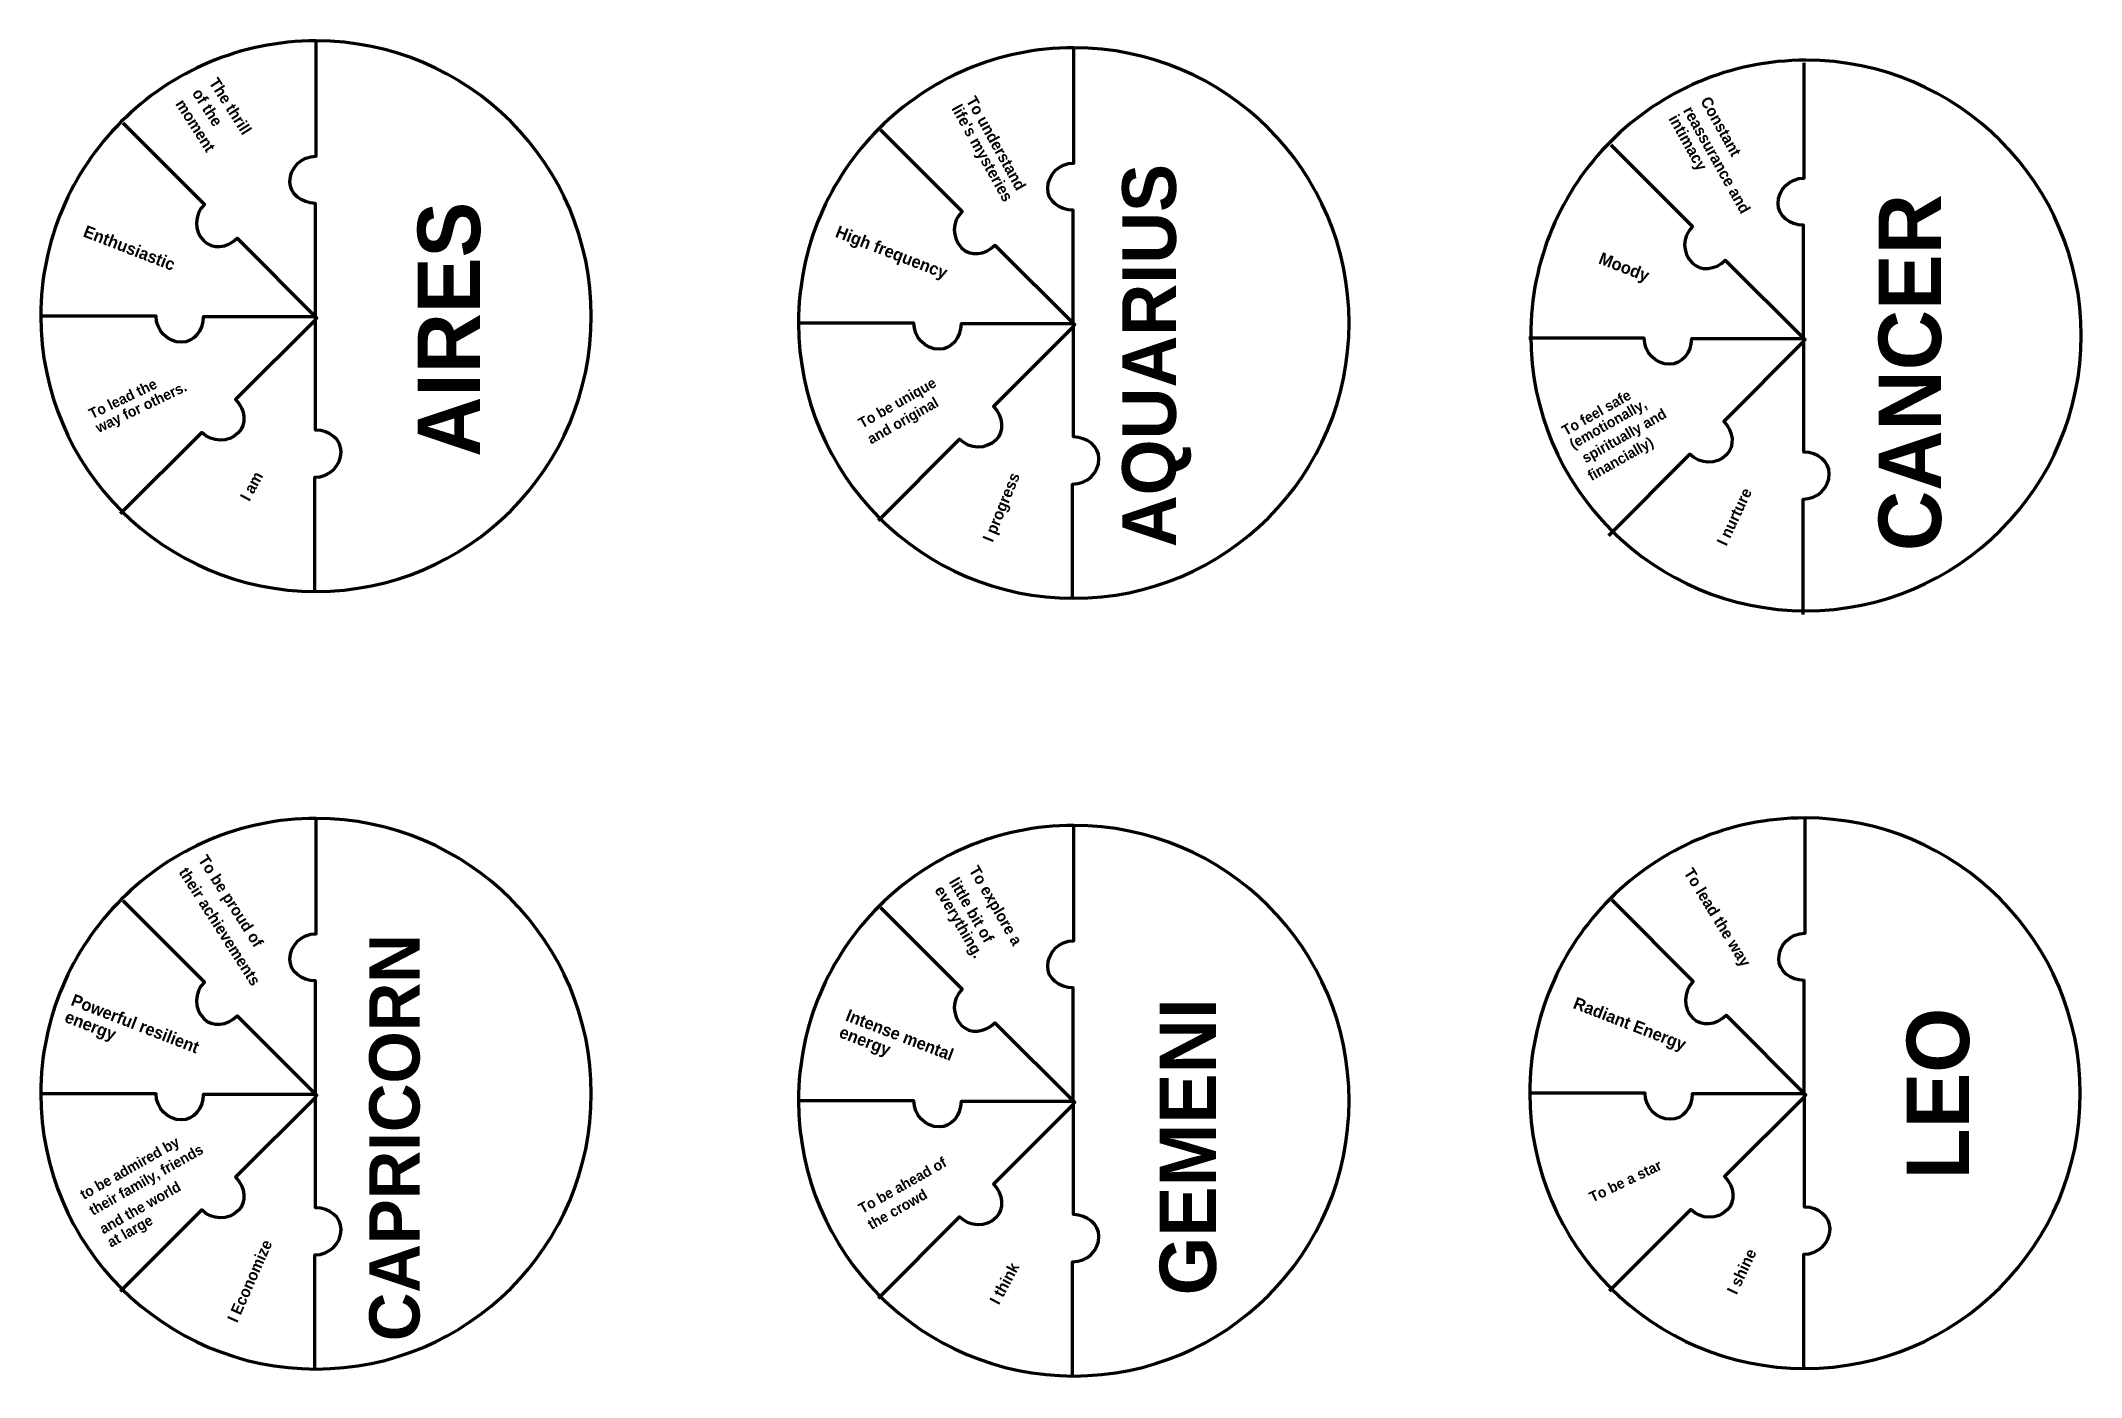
# Model space of a CAD drawing. Header units: inches. Extents: x -653 to 2868, y -2154 to 399.
# Drawn here: x 1267 to 2868, y -682 to 366 of the extents above; entities that cross this region are included whole.
import ezdxf

# ---------------------------------------------------------------- set-up
doc = ezdxf.new("R2010")
doc.units = ezdxf.units.IN
doc.header["$MEASUREMENT"] = 0
doc.layers.add('Layer 1', color=7, linetype='Continuous')

msp = doc.modelspace()

# ---------------------------------------------------------------- texts
at = {"layer": 'Layer 1', "color": 179, "true_color": 0x231f20, "attachment_point": 7}
for s, insert, char_height, rotation in [('\\fCharlemagne Std|b1|i0|c0|p34;\\W1;The thrill ', (1398.7, 333.6), 8.84, 302.6406), ('\\fCharlemagne Std|b1|i0|c0|p34;\\W1;of the ', (1385.5, 325.2), 8.84, 302.6406), ('\\fCharlemagne Std|b1|i0|c0|p34;\\W1;To understand ', (1992.9, 319.6), 8.84, 299.1488), ('\\fCharlemagne Std|b1|i0|c0|p34;\\W1;Constant ', (2569.1, 319.3), 8.84, 299.2768), ('\\fCharlemagne Std|b1|i0|c0|p34;\\W1;moment', (1372.4, 316.8), 8.84, 302.6406), ("\\fCharlemagne Std|b1|i0|c0|p34;\\W1;life's mysteries", (1979.2, 312), 8.84, 299.1488), ('\\fCharlemagne Std|b1|i0|c0|p34;\\W1;intimacy', (2541.9, 304), 8.84, 299.2768), ('\\fCharlemagne Std|b1|i0|c0|p34;\\W1;reassurance and ', (2555.5, 311.7), 8.84, 299.2768), ('\\fCharlemagne Std|b1|i0|c0|p34;\\W1;AQUARIUS', (2170, -31), 42.16, 90), ('\\fCharlemagne Std|b1|i0|c0|p34;\\W1;CANCER', (2759, -34), 48.96, 90), ('\\fCharlemagne Std|b1|i0|c0|p34;\\W1;AIRES', (1612.6, 39.9), 48.96, 90), ('\\fCharlemagne Std|b1|i0|c0|p34;\\W1;Enthusiastic', (1299.7, 212.9), 9.52, 338.8745), ('\\fCharlemagne Std|b1|i0|c0|p34;\\W1;High frequency', (1888.9, 210), 9.52, 338.8745), ('\\fCharlemagne Std|b1|i0|c0|p34;\\W1;Moody', (2487.8, 189.2), 9.52, 338.8745), ('\\fCharlemagne Std|b1|i0|c0|p34;\\W1;To lead the ', (1307.4, 69.3), 8.16, 25.6238), ('\\fCharlemagne Std|b1|i0|c0|p34;\\W1;To be unique ', (1912.9, 59.9), 8.16, 29.562), ('\\fCharlemagne Std|b1|i0|c0|p34;\\W1;way for others.', (1313.7, 56.3), 8.16, 25.6238), ('\\fCharlemagne Std|b1|i0|c0|p34;\\W1;and original\xa0', (1920, 47.4), 8.16, 29.562), ('\\fCharlemagne Std|b1|i0|c0|p34;\\W1;To feel safe ', (2463.8, 56.1), 8.16, 29.562), ('\\fCharlemagne Std|b1|i0|c0|p34;\\W1;(emotionally,', (2470.9, 43.6), 8.16, 29.562), ('\\fCharlemagne Std|b1|i0|c0|p34;\\W1; spiritually and ', (2478, 31.1), 8.16, 29.562), ('\\fCharlemagne Std|b1|i0|c0|p34;\\W1;financially)\xa0', (2485.2, 18.6), 8.16, 29.562), ('\\fCharlemagne Std|b1|i0|c0|p34;\\W1;I am', (1431, 4.3), 8.84, 61.7897), ('\\fCharlemagne Std|b1|i0|c0|p34;\\W1;I progress', (2016.6, -28.7), 8.84, 67.7742), ('\\fCharlemagne Std|b1|i0|c0|p34;\\W1;I nurture', (2590, -30.7), 8.84, 64.9147), ('\\fCharlemagne Std|b1|i0|c0|p34;\\W1;To be proud of ', (1388.1, -277.6), 8.84, 302.6406), ('\\fCharlemagne Std|b1|i0|c0|p34;\\W1;their achievements', (1375, -286), 8.84, 302.6406), ('\\fCharlemagne Std|b1|i0|c0|p34;\\W1;To explore a ', (1992.9, -285.6), 8.84, 300.2057), ('\\fCharlemagne Std|b1|i0|c0|p34;\\W1;To lead the way', (2553.8, -287.6), 8.84, 301.5636), ('\\fCharlemagne Std|b1|i0|c0|p34;\\W1;everything.', (1965.9, -301.3), 8.84, 300.2057), ('\\fCharlemagne Std|b1|i0|c0|p34;\\W1;little bit of ', (1979.4, -293.5), 8.84, 300.2057), ('\\fCharlemagne Std|b1|i0|c0|p34;\\W1;CAPRICORN', (1565, -654), 39.44, 90), ('\\fCharlemagne Std|b1|i0|c0|p34;\\W1;Powerful resilient ', (1290.1, -390.2), 9.52, 338.8745), ('\\fCharlemagne Std|b1|i0|c0|p34;\\W1;Radiant Energy', (2467.8, -395.2), 9.52, 338.8745), ('\\fCharlemagne Std|b1|i0|c0|p34;\\W1;energy', (1284.1, -405.9), 9.52, 338.8745), ('\\fCharlemagne Std|b1|i0|c0|p34;\\W1;Intense mental ', (1897.9, -402.2), 9.52, 338.8745), ('\\fCharlemagne Std|b1|i0|c0|p34;\\W1;GEMENI', (2190, -618), 44.2, 90), ('\\fCharlemagne Std|b1|i0|c0|p34;\\W1;LEO', (2781, -527), 48.96, 90), ('\\fCharlemagne Std|b1|i0|c0|p34;\\W1;energy', (1891.8, -417.9), 9.52, 338.8745), ('\\fCharlemagne Std|b1|i0|c0|p34;\\W1;to be admired by ', (1302.2, -545.3), 8.16, 29.562), ('\\fCharlemagne Std|b1|i0|c0|p34;\\W1;their family, friends ', (1309.3, -557.8), 8.16, 29.562), ('\\fCharlemagne Std|b1|i0|c0|p34;\\W1;To be ahead of ', (1911.9, -554.3), 8.16, 29.562), ('\\fCharlemagne Std|b1|i0|c0|p34;\\W1;and the world ', (1316.4, -570.3), 8.16, 29.562), ('\\fCharlemagne Std|b1|i0|c0|p34;\\W1;To be a star', (2484.8, -545.3), 8.16, 25.5815), ('\\fCharlemagne Std|b1|i0|c0|p34;\\W1;the crowd\xa0', (1919, -566.8), 8.16, 29.562), ('\\fCharlemagne Std|b1|i0|c0|p34;\\W1;at large\xa0', (1323.5, -582.9), 8.16, 29.562), ('\\fCharlemagne Std|b1|i0|c0|p34;\\W1;I Economize', (1421.4, -640.1), 8.84, 66.1842), ('\\fCharlemagne Std|b1|i0|c0|p34;\\W1;I think', (2019.1, -626.1), 8.84, 61.7897), ('\\fCharlemagne Std|b1|i0|c0|p34;\\W1;I shine', (2598, -618.1), 8.84, 64.8541)]:
    msp.add_mtext(s, dxfattribs=dict(at, insert=insert, char_height=char_height, rotation=rotation))

# ---------------------------------------------------------------- linework, layer by layer
at = {"layer": 'Layer 1', "color": 179, "lineweight": 158, "true_color": 0x231f20}
for points, knots in [([(1699.2, 150.3), (1699.2, 31), (1602.5, -65.7), (1483.2, -65.7), (1364, -65.7), (1267.2, 31), (1267.2, 150.3), (1267.2, 209.9), (1291.4, 263.8), (1330.4, 302.9), (1369.5, 342.1), (1423.5, 366.3), (1483.2, 366.3), (1602.5, 366.3), (1699.2, 269.6), (1699.2, 150.3)], [0, 0, 0, 0, 1, 1, 1, 2, 2, 2, 3, 3, 3, 4, 4, 4, 5, 5, 5, 5]), ([(1331.6, 302), (1331.6, 302), (1395.6, 238), (1395.6, 238), (1387.5, 229.9), (1387.4, 217.1), (1395.2, 209.3), (1401.8, 202.7), (1413.5, 203.6), (1421.3, 211.4), (1421.3, 211.4), (1483.9, 148.8), (1483.9, 148.8), (1483.9, 148.8), (1482.7, 150.3), (1482.7, 150.3), (1482.7, 150.3), (1482.7, 238.8), (1482.7, 238.8), (1471.6, 238.8), (1462.7, 246.4), (1462.7, 255.8), (1462.7, 266.9), (1471.9, 275.8), (1483.2, 275.8), (1483.2, 275.8), (1483.2, 366.3), (1483.2, 366.3)], [0, 0, 0, 0, 1, 1, 1, 2, 2, 2, 3, 3, 3, 4, 4, 4, 5, 5, 5, 6, 6, 6, 7, 7, 7, 8, 8, 8, 9, 9, 9, 9]), ([(1331.6, 302), (1331.6, 302), (1395.6, 238), (1395.6, 238), (1387.5, 229.9), (1387.4, 217.1), (1395.2, 209.3), (1401.8, 202.7), (1413.5, 203.6), (1421.3, 211.4), (1421.3, 211.4), (1483.9, 148.8), (1483.9, 148.8), (1483.9, 148.8), (1482.7, 150.3), (1482.7, 150.3), (1482.7, 150.3), (1482.7, 238.8), (1482.7, 238.8), (1471.6, 238.8), (1462.7, 246.4), (1462.7, 255.8), (1462.7, 266.9), (1471.9, 275.8), (1483.2, 275.8), (1483.2, 275.8), (1483.2, 366.3), (1483.2, 366.3)], [0, 0, 0, 0, 1, 1, 1, 2, 2, 2, 3, 3, 3, 4, 4, 4, 5, 5, 5, 6, 6, 6, 7, 7, 7, 8, 8, 8, 9, 9, 9, 9]), ([(1331.6, 302), (1331.6, 302), (1395.6, 238), (1395.6, 238), (1387.5, 229.9), (1387.4, 217.1), (1395.2, 209.3), (1401.8, 202.7), (1413.5, 203.6), (1421.3, 211.4), (1421.3, 211.4), (1483.9, 148.8), (1483.9, 148.8), (1483.9, 148.8), (1482.7, 150.3), (1482.7, 150.3), (1482.7, 150.3), (1482.7, 238.8), (1482.7, 238.8), (1471.6, 238.8), (1462.7, 246.4), (1462.7, 255.8), (1462.7, 266.9), (1471.9, 275.8), (1483.2, 275.8), (1483.2, 275.8), (1483.2, 366.3), (1483.2, 366.3)], [0, 0, 0, 0, 1, 1, 1, 2, 2, 2, 3, 3, 3, 4, 4, 4, 5, 5, 5, 6, 6, 6, 7, 7, 7, 8, 8, 8, 9, 9, 9, 9]), ([(2293.8, 144.9), (2293.8, 25.6), (2197.1, -71.1), (2077.8, -71.1), (1958.6, -71.1), (1861.8, 25.6), (1861.8, 144.9), (1861.8, 204.4), (1886, 258.4), (1925, 297.5), (1964.1, 336.6), (2018.1, 360.9), (2077.8, 360.9), (2197.1, 360.9), (2293.8, 264.2), (2293.8, 144.9)], [0, 0, 0, 0, 1, 1, 1, 2, 2, 2, 3, 3, 3, 4, 4, 4, 5, 5, 5, 5]), ([(1926.2, 296.5), (1926.2, 296.5), (1990.2, 232.5), (1990.2, 232.5), (1982.1, 224.5), (1982, 211.7), (1989.8, 203.8), (1996.4, 197.2), (2008.1, 198.1), (2015.9, 206), (2015.9, 206), (2078.5, 143.4), (2078.5, 143.4), (2078.5, 143.4), (2077.3, 144.9), (2077.3, 144.9), (2077.3, 144.9), (2077.3, 233.4), (2077.3, 233.4), (2066.2, 233.4), (2057.3, 241), (2057.3, 250.4), (2057.3, 261.4), (2066.5, 270.4), (2077.8, 270.4), (2077.8, 270.4), (2077.8, 360.9), (2077.8, 360.9)], [0, 0, 0, 0, 1, 1, 1, 2, 2, 2, 3, 3, 3, 4, 4, 4, 5, 5, 5, 6, 6, 6, 7, 7, 7, 8, 8, 8, 9, 9, 9, 9]), ([(1926.2, 296.5), (1926.2, 296.5), (1990.2, 232.5), (1990.2, 232.5), (1982.1, 224.5), (1982, 211.7), (1989.8, 203.8), (1996.4, 197.2), (2008.1, 198.1), (2015.9, 206), (2015.9, 206), (2078.5, 143.4), (2078.5, 143.4), (2078.5, 143.4), (2077.3, 144.9), (2077.3, 144.9), (2077.3, 144.9), (2077.3, 233.4), (2077.3, 233.4), (2066.2, 233.4), (2057.3, 241), (2057.3, 250.4), (2057.3, 261.4), (2066.5, 270.4), (2077.8, 270.4), (2077.8, 270.4), (2077.8, 360.9), (2077.8, 360.9)], [0, 0, 0, 0, 1, 1, 1, 2, 2, 2, 3, 3, 3, 4, 4, 4, 5, 5, 5, 6, 6, 6, 7, 7, 7, 8, 8, 8, 9, 9, 9, 9]), ([(1926.2, 296.5), (1926.2, 296.5), (1990.2, 232.5), (1990.2, 232.5), (1982.1, 224.5), (1982, 211.7), (1989.8, 203.8), (1996.4, 197.2), (2008.1, 198.1), (2015.9, 206), (2015.9, 206), (2078.5, 143.4), (2078.5, 143.4), (2078.5, 143.4), (2077.3, 144.9), (2077.3, 144.9), (2077.3, 144.9), (2077.3, 233.4), (2077.3, 233.4), (2066.2, 233.4), (2057.3, 241), (2057.3, 250.4), (2057.3, 261.4), (2066.5, 270.4), (2077.8, 270.4), (2077.8, 270.4), (2077.8, 360.9), (2077.8, 360.9)], [0, 0, 0, 0, 1, 1, 1, 2, 2, 2, 3, 3, 3, 4, 4, 4, 5, 5, 5, 6, 6, 6, 7, 7, 7, 8, 8, 8, 9, 9, 9, 9]), ([(2868.3, 135.1), (2868.3, 15.9), (2771.6, -80.9), (2652.3, -80.9), (2533, -80.9), (2436.3, 15.9), (2436.3, 135.1), (2436.3, 194.7), (2460.4, 248.7), (2499.4, 287.7), (2538.5, 326.9), (2592.6, 351.1), (2652.3, 351.1), (2771.6, 351.1), (2868.3, 254.4), (2868.3, 135.1)], [0, 0, 0, 0, 1, 1, 1, 2, 2, 2, 3, 3, 3, 4, 4, 4, 5, 5, 5, 5]), ([(2499.3, 284.7), (2499.3, 284.7), (2563.2, 220.7), (2563.2, 220.7), (2555.2, 212.7), (2555, 199.9), (2562.9, 192.1), (2569.5, 185.4), (2581.2, 186.4), (2589, 194.2), (2589, 194.2), (2651.6, 131.6), (2651.6, 131.6), (2651.6, 131.6), (2650.4, 133.1), (2650.4, 133.1), (2650.4, 133.1), (2650.4, 221.6), (2650.4, 221.6), (2639.3, 221.6), (2630.4, 229.2), (2630.4, 238.6), (2630.4, 249.7), (2639.6, 258.6), (2650.9, 258.6), (2650.9, 258.6), (2650.9, 349.1), (2650.9, 349.1)], [0, 0, 0, 0, 1, 1, 1, 2, 2, 2, 3, 3, 3, 4, 4, 4, 5, 5, 5, 6, 6, 6, 7, 7, 7, 8, 8, 8, 9, 9, 9, 9]), ([(2499.3, 284.7), (2499.3, 284.7), (2563.2, 220.7), (2563.2, 220.7), (2555.2, 212.7), (2555, 199.9), (2562.9, 192.1), (2569.5, 185.4), (2581.2, 186.4), (2589, 194.2), (2589, 194.2), (2651.6, 131.6), (2651.6, 131.6), (2651.6, 131.6), (2650.4, 133.1), (2650.4, 133.1), (2650.4, 133.1), (2650.4, 221.6), (2650.4, 221.6), (2639.3, 221.6), (2630.4, 229.2), (2630.4, 238.6), (2630.4, 249.7), (2639.6, 258.6), (2650.9, 258.6), (2650.9, 258.6), (2650.9, 349.1), (2650.9, 349.1)], [0, 0, 0, 0, 1, 1, 1, 2, 2, 2, 3, 3, 3, 4, 4, 4, 5, 5, 5, 6, 6, 6, 7, 7, 7, 8, 8, 8, 9, 9, 9, 9]), ([(2499.3, 284.7), (2499.3, 284.7), (2563.2, 220.7), (2563.2, 220.7), (2555.2, 212.7), (2555, 199.9), (2562.9, 192.1), (2569.5, 185.4), (2581.2, 186.4), (2589, 194.2), (2589, 194.2), (2651.6, 131.6), (2651.6, 131.6), (2651.6, 131.6), (2650.4, 133.1), (2650.4, 133.1), (2650.4, 133.1), (2650.4, 221.6), (2650.4, 221.6), (2639.3, 221.6), (2630.4, 229.2), (2630.4, 238.6), (2630.4, 249.7), (2639.6, 258.6), (2650.9, 258.6), (2650.9, 258.6), (2650.9, 349.1), (2650.9, 349.1)], [0, 0, 0, 0, 1, 1, 1, 2, 2, 2, 3, 3, 3, 4, 4, 4, 5, 5, 5, 6, 6, 6, 7, 7, 7, 8, 8, 8, 9, 9, 9, 9]), ([(1483.2, 149.8), (1483.2, 149.8), (1394.7, 149.8), (1394.7, 149.8), (1394.7, 138.7), (1387.1, 129.8), (1377.7, 129.8), (1366.7, 129.8), (1357.7, 139), (1357.7, 150.3), (1357.7, 150.3), (1267.2, 150.3), (1267.2, 150.3)], [0, 0, 0, 0, 1, 1, 1, 2, 2, 2, 3, 3, 3, 4, 4, 4, 4]), ([(1483.2, 149.8), (1483.2, 149.8), (1394.7, 149.8), (1394.7, 149.8), (1394.7, 138.7), (1387.1, 129.8), (1377.7, 129.8), (1366.7, 129.8), (1357.7, 139), (1357.7, 150.3), (1357.7, 150.3), (1267.2, 150.3), (1267.2, 150.3)], [0, 0, 0, 0, 1, 1, 1, 2, 2, 2, 3, 3, 3, 4, 4, 4, 4]), ([(1483.2, 149.8), (1483.2, 149.8), (1394.7, 149.8), (1394.7, 149.8), (1394.7, 138.7), (1387.1, 129.8), (1377.7, 129.8), (1366.7, 129.8), (1357.7, 139), (1357.7, 150.3), (1357.7, 150.3), (1267.2, 150.3), (1267.2, 150.3)], [0, 0, 0, 0, 1, 1, 1, 2, 2, 2, 3, 3, 3, 4, 4, 4, 4]), ([(1482.3, -66.6), (1482.3, -66.6), (1482.3, 23.9), (1482.3, 23.9), (1493.7, 23.9), (1502.9, 32.9), (1502.9, 43.9), (1502.9, 53.3), (1493.9, 60.9), (1482.9, 60.9), (1482.9, 60.9), (1482.9, 149.4), (1482.9, 149.4), (1482.9, 149.4), (1482.7, 147.5), (1482.7, 147.5), (1482.7, 147.5), (1420.1, 84.9), (1420.1, 84.9), (1427.9, 77.1), (1428.9, 65.4), (1422.2, 58.8), (1414.4, 50.9), (1401.6, 51.1), (1393.6, 59.1), (1393.6, 59.1), (1329.6, -4.9), (1329.6, -4.9)], [0, 0, 0, 0, 1, 1, 1, 2, 2, 2, 3, 3, 3, 4, 4, 4, 5, 5, 5, 6, 6, 6, 7, 7, 7, 8, 8, 8, 9, 9, 9, 9]), ([(1482.3, -66.6), (1482.3, -66.6), (1482.3, 23.9), (1482.3, 23.9), (1493.7, 23.9), (1502.9, 32.9), (1502.9, 43.9), (1502.9, 53.3), (1493.9, 60.9), (1482.9, 60.9), (1482.9, 60.9), (1482.9, 149.4), (1482.9, 149.4), (1482.9, 149.4), (1482.7, 147.5), (1482.7, 147.5), (1482.7, 147.5), (1420.1, 84.9), (1420.1, 84.9), (1427.9, 77.1), (1428.9, 65.4), (1422.2, 58.8), (1414.4, 50.9), (1401.6, 51.1), (1393.6, 59.1), (1393.6, 59.1), (1329.6, -4.9), (1329.6, -4.9)], [0, 0, 0, 0, 1, 1, 1, 2, 2, 2, 3, 3, 3, 4, 4, 4, 5, 5, 5, 6, 6, 6, 7, 7, 7, 8, 8, 8, 9, 9, 9, 9]), ([(1482.3, -66.6), (1482.3, -66.6), (1482.3, 23.9), (1482.3, 23.9), (1493.7, 23.9), (1502.9, 32.9), (1502.9, 43.9), (1502.9, 53.3), (1493.9, 60.9), (1482.9, 60.9), (1482.9, 60.9), (1482.9, 149.4), (1482.9, 149.4), (1482.9, 149.4), (1482.7, 147.5), (1482.7, 147.5), (1482.7, 147.5), (1420.1, 84.9), (1420.1, 84.9), (1427.9, 77.1), (1428.9, 65.4), (1422.2, 58.8), (1414.4, 50.9), (1401.6, 51.1), (1393.6, 59.1), (1393.6, 59.1), (1329.6, -4.9), (1329.6, -4.9)], [0, 0, 0, 0, 1, 1, 1, 2, 2, 2, 3, 3, 3, 4, 4, 4, 5, 5, 5, 6, 6, 6, 7, 7, 7, 8, 8, 8, 9, 9, 9, 9]), ([(2077.8, 144.3), (2077.8, 144.3), (1989.3, 144.3), (1989.3, 144.3), (1989.3, 133.3), (1981.7, 124.3), (1972.3, 124.3), (1961.3, 124.3), (1952.3, 133.5), (1952.3, 144.9), (1952.3, 144.9), (1861.8, 144.9), (1861.8, 144.9)], [0, 0, 0, 0, 1, 1, 1, 2, 2, 2, 3, 3, 3, 4, 4, 4, 4]), ([(2077.8, 144.3), (2077.8, 144.3), (1989.3, 144.3), (1989.3, 144.3), (1989.3, 133.3), (1981.7, 124.3), (1972.3, 124.3), (1961.3, 124.3), (1952.3, 133.5), (1952.3, 144.9), (1952.3, 144.9), (1861.8, 144.9), (1861.8, 144.9)], [0, 0, 0, 0, 1, 1, 1, 2, 2, 2, 3, 3, 3, 4, 4, 4, 4]), ([(2077.8, 144.3), (2077.8, 144.3), (1989.3, 144.3), (1989.3, 144.3), (1989.3, 133.3), (1981.7, 124.3), (1972.3, 124.3), (1961.3, 124.3), (1952.3, 133.5), (1952.3, 144.9), (1952.3, 144.9), (1861.8, 144.9), (1861.8, 144.9)], [0, 0, 0, 0, 1, 1, 1, 2, 2, 2, 3, 3, 3, 4, 4, 4, 4]), ([(2076.9, -72), (2076.9, -72), (2076.9, 18.5), (2076.9, 18.5), (2088.3, 18.5), (2097.5, 27.4), (2097.5, 38.5), (2097.5, 47.9), (2088.5, 55.5), (2077.5, 55.5), (2077.5, 55.5), (2077.5, 144), (2077.5, 144), (2077.5, 144), (2077.3, 142), (2077.3, 142), (2077.3, 142), (2014.7, 79.5), (2014.7, 79.5), (2022.5, 71.6), (2023.5, 59.9), (2016.8, 53.3), (2009, 45.5), (1996.2, 45.7), (1988.2, 53.7), (1988.2, 53.7), (1924.2, -10.3), (1924.2, -10.3)], [0, 0, 0, 0, 1, 1, 1, 2, 2, 2, 3, 3, 3, 4, 4, 4, 5, 5, 5, 6, 6, 6, 7, 7, 7, 8, 8, 8, 9, 9, 9, 9]), ([(2076.9, -72), (2076.9, -72), (2076.9, 18.5), (2076.9, 18.5), (2088.3, 18.5), (2097.5, 27.4), (2097.5, 38.5), (2097.5, 47.9), (2088.5, 55.5), (2077.5, 55.5), (2077.5, 55.5), (2077.5, 144), (2077.5, 144), (2077.5, 144), (2077.3, 142), (2077.3, 142), (2077.3, 142), (2014.7, 79.5), (2014.7, 79.5), (2022.5, 71.6), (2023.5, 59.9), (2016.8, 53.3), (2009, 45.5), (1996.2, 45.7), (1988.2, 53.7), (1988.2, 53.7), (1924.2, -10.3), (1924.2, -10.3)], [0, 0, 0, 0, 1, 1, 1, 2, 2, 2, 3, 3, 3, 4, 4, 4, 5, 5, 5, 6, 6, 6, 7, 7, 7, 8, 8, 8, 9, 9, 9, 9]), ([(2076.9, -72), (2076.9, -72), (2076.9, 18.5), (2076.9, 18.5), (2088.3, 18.5), (2097.5, 27.4), (2097.5, 38.5), (2097.5, 47.9), (2088.5, 55.5), (2077.5, 55.5), (2077.5, 55.5), (2077.5, 144), (2077.5, 144), (2077.5, 144), (2077.3, 142), (2077.3, 142), (2077.3, 142), (2014.7, 79.5), (2014.7, 79.5), (2022.5, 71.6), (2023.5, 59.9), (2016.8, 53.3), (2009, 45.5), (1996.2, 45.7), (1988.2, 53.7), (1988.2, 53.7), (1924.2, -10.3), (1924.2, -10.3)], [0, 0, 0, 0, 1, 1, 1, 2, 2, 2, 3, 3, 3, 4, 4, 4, 5, 5, 5, 6, 6, 6, 7, 7, 7, 8, 8, 8, 9, 9, 9, 9]), ([(2650.9, 132.6), (2650.9, 132.6), (2562.4, 132.6), (2562.4, 132.6), (2562.4, 121.5), (2554.8, 112.6), (2545.4, 112.6), (2534.4, 112.6), (2525.4, 121.7), (2525.4, 133.1), (2525.4, 133.1), (2434.9, 133.1), (2434.9, 133.1)], [0, 0, 0, 0, 1, 1, 1, 2, 2, 2, 3, 3, 3, 4, 4, 4, 4]), ([(2650.9, 132.6), (2650.9, 132.6), (2562.4, 132.6), (2562.4, 132.6), (2562.4, 121.5), (2554.8, 112.6), (2545.4, 112.6), (2534.4, 112.6), (2525.4, 121.7), (2525.4, 133.1), (2525.4, 133.1), (2434.9, 133.1), (2434.9, 133.1)], [0, 0, 0, 0, 1, 1, 1, 2, 2, 2, 3, 3, 3, 4, 4, 4, 4]), ([(2650.9, 132.6), (2650.9, 132.6), (2562.4, 132.6), (2562.4, 132.6), (2562.4, 121.5), (2554.8, 112.6), (2545.4, 112.6), (2534.4, 112.6), (2525.4, 121.7), (2525.4, 133.1), (2525.4, 133.1), (2434.9, 133.1), (2434.9, 133.1)], [0, 0, 0, 0, 1, 1, 1, 2, 2, 2, 3, 3, 3, 4, 4, 4, 4]), ([(2650, -83.8), (2650, -83.8), (2650, 6.7), (2650, 6.7), (2661.4, 6.7), (2670.6, 15.6), (2670.6, 26.7), (2670.6, 36.1), (2661.6, 43.7), (2650.6, 43.7), (2650.6, 43.7), (2650.6, 132.2), (2650.6, 132.2), (2650.6, 132.2), (2650.4, 130.3), (2650.4, 130.3), (2650.4, 130.3), (2587.8, 67.7), (2587.8, 67.7), (2595.6, 59.9), (2596.6, 48.2), (2589.9, 41.5), (2582.1, 33.7), (2569.3, 33.9), (2561.2, 41.9), (2561.2, 41.9), (2497.3, -22.1), (2497.3, -22.1)], [0, 0, 0, 0, 1, 1, 1, 2, 2, 2, 3, 3, 3, 4, 4, 4, 5, 5, 5, 6, 6, 6, 7, 7, 7, 8, 8, 8, 9, 9, 9, 9]), ([(2650, -83.8), (2650, -83.8), (2650, 6.7), (2650, 6.7), (2661.4, 6.7), (2670.6, 15.6), (2670.6, 26.7), (2670.6, 36.1), (2661.6, 43.7), (2650.6, 43.7), (2650.6, 43.7), (2650.6, 132.2), (2650.6, 132.2), (2650.6, 132.2), (2650.4, 130.3), (2650.4, 130.3), (2650.4, 130.3), (2587.8, 67.7), (2587.8, 67.7), (2595.6, 59.9), (2596.6, 48.2), (2589.9, 41.5), (2582.1, 33.7), (2569.3, 33.9), (2561.2, 41.9), (2561.2, 41.9), (2497.3, -22.1), (2497.3, -22.1)], [0, 0, 0, 0, 1, 1, 1, 2, 2, 2, 3, 3, 3, 4, 4, 4, 5, 5, 5, 6, 6, 6, 7, 7, 7, 8, 8, 8, 9, 9, 9, 9]), ([(2650, -83.8), (2650, -83.8), (2650, 6.7), (2650, 6.7), (2661.4, 6.7), (2670.6, 15.6), (2670.6, 26.7), (2670.6, 36.1), (2661.6, 43.7), (2650.6, 43.7), (2650.6, 43.7), (2650.6, 132.2), (2650.6, 132.2), (2650.6, 132.2), (2650.4, 130.3), (2650.4, 130.3), (2650.4, 130.3), (2587.8, 67.7), (2587.8, 67.7), (2595.6, 59.9), (2596.6, 48.2), (2589.9, 41.5), (2582.1, 33.7), (2569.3, 33.9), (2561.2, 41.9), (2561.2, 41.9), (2497.3, -22.1), (2497.3, -22.1)], [0, 0, 0, 0, 1, 1, 1, 2, 2, 2, 3, 3, 3, 4, 4, 4, 5, 5, 5, 6, 6, 6, 7, 7, 7, 8, 8, 8, 9, 9, 9, 9]), ([(1699.2, -459.8), (1699.2, -579.1), (1602.5, -675.8), (1483.2, -675.8), (1364, -675.8), (1267.2, -579.1), (1267.2, -459.8), (1267.2, -400.3), (1291.4, -346.3), (1330.4, -307.3), (1369.5, -268.1), (1423.5, -243.8), (1483.2, -243.8), (1602.5, -243.8), (1699.2, -340.6), (1699.2, -459.8)], [0, 0, 0, 0, 1, 1, 1, 2, 2, 2, 3, 3, 3, 4, 4, 4, 5, 5, 5, 5]), ([(1331.6, -308.2), (1331.6, -308.2), (1395.6, -372.2), (1395.6, -372.2), (1387.5, -380.2), (1387.4, -393.1), (1395.2, -400.9), (1401.8, -407.5), (1413.5, -406.6), (1421.3, -398.8), (1421.3, -398.8), (1483.9, -461.3), (1483.9, -461.3), (1483.9, -461.3), (1482.7, -459.8), (1482.7, -459.8), (1482.7, -459.8), (1482.7, -371.3), (1482.7, -371.3), (1471.6, -371.3), (1462.7, -363.7), (1462.7, -354.3), (1462.7, -343.3), (1471.9, -334.3), (1483.2, -334.3), (1483.2, -334.3), (1483.2, -243.8), (1483.2, -243.8)], [0, 0, 0, 0, 1, 1, 1, 2, 2, 2, 3, 3, 3, 4, 4, 4, 5, 5, 5, 6, 6, 6, 7, 7, 7, 8, 8, 8, 9, 9, 9, 9]), ([(1331.6, -308.2), (1331.6, -308.2), (1395.6, -372.2), (1395.6, -372.2), (1387.5, -380.2), (1387.4, -393.1), (1395.2, -400.9), (1401.8, -407.5), (1413.5, -406.6), (1421.3, -398.8), (1421.3, -398.8), (1483.9, -461.3), (1483.9, -461.3), (1483.9, -461.3), (1482.7, -459.8), (1482.7, -459.8), (1482.7, -459.8), (1482.7, -371.3), (1482.7, -371.3), (1471.6, -371.3), (1462.7, -363.7), (1462.7, -354.3), (1462.7, -343.3), (1471.9, -334.3), (1483.2, -334.3), (1483.2, -334.3), (1483.2, -243.8), (1483.2, -243.8)], [0, 0, 0, 0, 1, 1, 1, 2, 2, 2, 3, 3, 3, 4, 4, 4, 5, 5, 5, 6, 6, 6, 7, 7, 7, 8, 8, 8, 9, 9, 9, 9]), ([(1331.6, -308.2), (1331.6, -308.2), (1395.6, -372.2), (1395.6, -372.2), (1387.5, -380.2), (1387.4, -393.1), (1395.2, -400.9), (1401.8, -407.5), (1413.5, -406.6), (1421.3, -398.8), (1421.3, -398.8), (1483.9, -461.3), (1483.9, -461.3), (1483.9, -461.3), (1482.7, -459.8), (1482.7, -459.8), (1482.7, -459.8), (1482.7, -371.3), (1482.7, -371.3), (1471.6, -371.3), (1462.7, -363.7), (1462.7, -354.3), (1462.7, -343.3), (1471.9, -334.3), (1483.2, -334.3), (1483.2, -334.3), (1483.2, -243.8), (1483.2, -243.8)], [0, 0, 0, 0, 1, 1, 1, 2, 2, 2, 3, 3, 3, 4, 4, 4, 5, 5, 5, 6, 6, 6, 7, 7, 7, 8, 8, 8, 9, 9, 9, 9]), ([(2293.8, -465.3), (2293.8, -584.6), (2197.1, -681.3), (2077.8, -681.3), (1958.6, -681.3), (1861.8, -584.6), (1861.8, -465.3), (1861.8, -405.7), (1886, -351.8), (1925, -312.7), (1964.1, -273.5), (2018.1, -249.3), (2077.8, -249.3), (2197.1, -249.3), (2293.8, -346), (2293.8, -465.3)], [0, 0, 0, 0, 1, 1, 1, 2, 2, 2, 3, 3, 3, 4, 4, 4, 5, 5, 5, 5]), ([(2293.8, -465.3), (2293.8, -584.6), (2197.1, -681.3), (2077.8, -681.3), (1958.6, -681.3), (1861.8, -584.6), (1861.8, -465.3), (1861.8, -405.7), (1886, -351.8), (1925, -312.7), (1964.1, -273.5), (2018.1, -249.3), (2077.8, -249.3), (2197.1, -249.3), (2293.8, -346), (2293.8, -465.3)], [0, 0, 0, 0, 1, 1, 1, 2, 2, 2, 3, 3, 3, 4, 4, 4, 5, 5, 5, 5]), ([(2293.8, -465.3), (2293.8, -584.6), (2197.1, -681.3), (2077.8, -681.3), (1958.6, -681.3), (1861.8, -584.6), (1861.8, -465.3), (1861.8, -405.7), (1886, -351.8), (1925, -312.7), (1964.1, -273.5), (2018.1, -249.3), (2077.8, -249.3), (2197.1, -249.3), (2293.8, -346), (2293.8, -465.3)], [0, 0, 0, 0, 1, 1, 1, 2, 2, 2, 3, 3, 3, 4, 4, 4, 5, 5, 5, 5]), ([(1926.2, -313.7), (1926.2, -313.7), (1990.2, -377.7), (1990.2, -377.7), (1982.1, -385.7), (1982, -398.5), (1989.8, -406.3), (1996.4, -413), (2008.1, -412), (2015.9, -404.2), (2015.9, -404.2), (2078.5, -466.8), (2078.5, -466.8), (2078.5, -466.8), (2077.3, -465.3), (2077.3, -465.3), (2077.3, -465.3), (2077.3, -376.8), (2077.3, -376.8), (2066.2, -376.8), (2057.3, -369.2), (2057.3, -359.8), (2057.3, -348.8), (2066.5, -339.8), (2077.8, -339.8), (2077.8, -339.8), (2077.8, -249.3), (2077.8, -249.3)], [0, 0, 0, 0, 1, 1, 1, 2, 2, 2, 3, 3, 3, 4, 4, 4, 5, 5, 5, 6, 6, 6, 7, 7, 7, 8, 8, 8, 9, 9, 9, 9]), ([(1926.2, -313.7), (1926.2, -313.7), (1990.2, -377.7), (1990.2, -377.7), (1982.1, -385.7), (1982, -398.5), (1989.8, -406.3), (1996.4, -413), (2008.1, -412), (2015.9, -404.2), (2015.9, -404.2), (2078.5, -466.8), (2078.5, -466.8), (2078.5, -466.8), (2077.3, -465.3), (2077.3, -465.3), (2077.3, -465.3), (2077.3, -376.8), (2077.3, -376.8), (2066.2, -376.8), (2057.3, -369.2), (2057.3, -359.8), (2057.3, -348.8), (2066.5, -339.8), (2077.8, -339.8), (2077.8, -339.8), (2077.8, -249.3), (2077.8, -249.3)], [0, 0, 0, 0, 1, 1, 1, 2, 2, 2, 3, 3, 3, 4, 4, 4, 5, 5, 5, 6, 6, 6, 7, 7, 7, 8, 8, 8, 9, 9, 9, 9]), ([(1926.2, -313.7), (1926.2, -313.7), (1990.2, -377.7), (1990.2, -377.7), (1982.1, -385.7), (1982, -398.5), (1989.8, -406.3), (1996.4, -413), (2008.1, -412), (2015.9, -404.2), (2015.9, -404.2), (2078.5, -466.8), (2078.5, -466.8), (2078.5, -466.8), (2077.3, -465.3), (2077.3, -465.3), (2077.3, -465.3), (2077.3, -376.8), (2077.3, -376.8), (2066.2, -376.8), (2057.3, -369.2), (2057.3, -359.8), (2057.3, -348.8), (2066.5, -339.8), (2077.8, -339.8), (2077.8, -339.8), (2077.8, -249.3), (2077.8, -249.3)], [0, 0, 0, 0, 1, 1, 1, 2, 2, 2, 3, 3, 3, 4, 4, 4, 5, 5, 5, 6, 6, 6, 7, 7, 7, 8, 8, 8, 9, 9, 9, 9]), ([(2867.6, -459.4), (2867.6, -578.7), (2770.9, -675.4), (2651.6, -675.4), (2532.3, -675.4), (2435.6, -578.7), (2435.6, -459.4), (2435.6, -399.8), (2459.7, -345.9), (2498.7, -306.8), (2537.8, -267.6), (2591.9, -243.4), (2651.6, -243.4), (2770.9, -243.4), (2867.6, -340.1), (2867.6, -459.4)], [0, 0, 0, 0, 1, 1, 1, 2, 2, 2, 3, 3, 3, 4, 4, 4, 5, 5, 5, 5]), ([(2499.9, -307.8), (2499.9, -307.8), (2563.9, -371.8), (2563.9, -371.8), (2555.9, -379.8), (2555.7, -392.6), (2563.5, -400.4), (2570.2, -407.1), (2581.9, -406.1), (2589.7, -398.3), (2589.7, -398.3), (2652.3, -460.9), (2652.3, -460.9), (2652.3, -460.9), (2651, -459.4), (2651, -459.4), (2651, -459.4), (2651, -370.9), (2651, -370.9), (2640, -370.9), (2631, -363.3), (2631, -353.9), (2631, -342.8), (2640.2, -333.9), (2651.6, -333.9), (2651.6, -333.9), (2651.6, -243.4), (2651.6, -243.4)], [0, 0, 0, 0, 1, 1, 1, 2, 2, 2, 3, 3, 3, 4, 4, 4, 5, 5, 5, 6, 6, 6, 7, 7, 7, 8, 8, 8, 9, 9, 9, 9]), ([(2499.9, -307.8), (2499.9, -307.8), (2563.9, -371.8), (2563.9, -371.8), (2555.9, -379.8), (2555.7, -392.6), (2563.5, -400.4), (2570.2, -407.1), (2581.9, -406.1), (2589.7, -398.3), (2589.7, -398.3), (2652.3, -460.9), (2652.3, -460.9), (2652.3, -460.9), (2651, -459.4), (2651, -459.4), (2651, -459.4), (2651, -370.9), (2651, -370.9), (2640, -370.9), (2631, -363.3), (2631, -353.9), (2631, -342.8), (2640.2, -333.9), (2651.6, -333.9), (2651.6, -333.9), (2651.6, -243.4), (2651.6, -243.4)], [0, 0, 0, 0, 1, 1, 1, 2, 2, 2, 3, 3, 3, 4, 4, 4, 5, 5, 5, 6, 6, 6, 7, 7, 7, 8, 8, 8, 9, 9, 9, 9]), ([(2499.9, -307.8), (2499.9, -307.8), (2563.9, -371.8), (2563.9, -371.8), (2555.9, -379.8), (2555.7, -392.6), (2563.5, -400.4), (2570.2, -407.1), (2581.9, -406.1), (2589.7, -398.3), (2589.7, -398.3), (2652.3, -460.9), (2652.3, -460.9), (2652.3, -460.9), (2651, -459.4), (2651, -459.4), (2651, -459.4), (2651, -370.9), (2651, -370.9), (2640, -370.9), (2631, -363.3), (2631, -353.9), (2631, -342.8), (2640.2, -333.9), (2651.6, -333.9), (2651.6, -333.9), (2651.6, -243.4), (2651.6, -243.4)], [0, 0, 0, 0, 1, 1, 1, 2, 2, 2, 3, 3, 3, 4, 4, 4, 5, 5, 5, 6, 6, 6, 7, 7, 7, 8, 8, 8, 9, 9, 9, 9]), ([(1483.2, -460.4), (1483.2, -460.4), (1394.7, -460.4), (1394.7, -460.4), (1394.7, -471.5), (1387.1, -480.4), (1377.7, -480.4), (1366.7, -480.4), (1357.7, -471.2), (1357.7, -459.8), (1357.7, -459.8), (1267.2, -459.8), (1267.2, -459.8)], [0, 0, 0, 0, 1, 1, 1, 2, 2, 2, 3, 3, 3, 4, 4, 4, 4]), ([(1483.2, -460.4), (1483.2, -460.4), (1394.7, -460.4), (1394.7, -460.4), (1394.7, -471.5), (1387.1, -480.4), (1377.7, -480.4), (1366.7, -480.4), (1357.7, -471.2), (1357.7, -459.8), (1357.7, -459.8), (1267.2, -459.8), (1267.2, -459.8)], [0, 0, 0, 0, 1, 1, 1, 2, 2, 2, 3, 3, 3, 4, 4, 4, 4]), ([(1483.2, -460.4), (1483.2, -460.4), (1394.7, -460.4), (1394.7, -460.4), (1394.7, -471.5), (1387.1, -480.4), (1377.7, -480.4), (1366.7, -480.4), (1357.7, -471.2), (1357.7, -459.8), (1357.7, -459.8), (1267.2, -459.8), (1267.2, -459.8)], [0, 0, 0, 0, 1, 1, 1, 2, 2, 2, 3, 3, 3, 4, 4, 4, 4]), ([(1482.3, -676.8), (1482.3, -676.8), (1482.3, -586.3), (1482.3, -586.3), (1493.7, -586.3), (1502.9, -577.3), (1502.9, -566.3), (1502.9, -556.9), (1493.9, -549.3), (1482.9, -549.3), (1482.9, -549.3), (1482.9, -460.8), (1482.9, -460.8), (1482.9, -460.8), (1482.7, -462.7), (1482.7, -462.7), (1482.7, -462.7), (1420.1, -525.3), (1420.1, -525.3), (1427.9, -533.1), (1428.9, -544.8), (1422.2, -551.4), (1414.4, -559.3), (1401.6, -559.1), (1393.6, -551), (1393.6, -551), (1329.6, -615), (1329.6, -615)], [0, 0, 0, 0, 1, 1, 1, 2, 2, 2, 3, 3, 3, 4, 4, 4, 5, 5, 5, 6, 6, 6, 7, 7, 7, 8, 8, 8, 9, 9, 9, 9]), ([(1482.3, -676.8), (1482.3, -676.8), (1482.3, -586.3), (1482.3, -586.3), (1493.7, -586.3), (1502.9, -577.3), (1502.9, -566.3), (1502.9, -556.9), (1493.9, -549.3), (1482.9, -549.3), (1482.9, -549.3), (1482.9, -460.8), (1482.9, -460.8), (1482.9, -460.8), (1482.7, -462.7), (1482.7, -462.7), (1482.7, -462.7), (1420.1, -525.3), (1420.1, -525.3), (1427.9, -533.1), (1428.9, -544.8), (1422.2, -551.4), (1414.4, -559.3), (1401.6, -559.1), (1393.6, -551), (1393.6, -551), (1329.6, -615), (1329.6, -615)], [0, 0, 0, 0, 1, 1, 1, 2, 2, 2, 3, 3, 3, 4, 4, 4, 5, 5, 5, 6, 6, 6, 7, 7, 7, 8, 8, 8, 9, 9, 9, 9]), ([(1482.3, -676.8), (1482.3, -676.8), (1482.3, -586.3), (1482.3, -586.3), (1493.7, -586.3), (1502.9, -577.3), (1502.9, -566.3), (1502.9, -556.9), (1493.9, -549.3), (1482.9, -549.3), (1482.9, -549.3), (1482.9, -460.8), (1482.9, -460.8), (1482.9, -460.8), (1482.7, -462.7), (1482.7, -462.7), (1482.7, -462.7), (1420.1, -525.3), (1420.1, -525.3), (1427.9, -533.1), (1428.9, -544.8), (1422.2, -551.4), (1414.4, -559.3), (1401.6, -559.1), (1393.6, -551), (1393.6, -551), (1329.6, -615), (1329.6, -615)], [0, 0, 0, 0, 1, 1, 1, 2, 2, 2, 3, 3, 3, 4, 4, 4, 5, 5, 5, 6, 6, 6, 7, 7, 7, 8, 8, 8, 9, 9, 9, 9]), ([(2651.6, -459.9), (2651.6, -459.9), (2563.1, -459.9), (2563.1, -459.9), (2563.1, -471), (2555.5, -479.9), (2546.1, -479.9), (2535, -479.9), (2526.1, -470.7), (2526.1, -459.4), (2526.1, -459.4), (2435.6, -459.4), (2435.6, -459.4)], [0, 0, 0, 0, 1, 1, 1, 2, 2, 2, 3, 3, 3, 4, 4, 4, 4]), ([(2651.6, -459.9), (2651.6, -459.9), (2563.1, -459.9), (2563.1, -459.9), (2563.1, -471), (2555.5, -479.9), (2546.1, -479.9), (2535, -479.9), (2526.1, -470.7), (2526.1, -459.4), (2526.1, -459.4), (2435.6, -459.4), (2435.6, -459.4)], [0, 0, 0, 0, 1, 1, 1, 2, 2, 2, 3, 3, 3, 4, 4, 4, 4]), ([(2651.6, -459.9), (2651.6, -459.9), (2563.1, -459.9), (2563.1, -459.9), (2563.1, -471), (2555.5, -479.9), (2546.1, -479.9), (2535, -479.9), (2526.1, -470.7), (2526.1, -459.4), (2526.1, -459.4), (2435.6, -459.4), (2435.6, -459.4)], [0, 0, 0, 0, 1, 1, 1, 2, 2, 2, 3, 3, 3, 4, 4, 4, 4]), ([(2650.7, -676.3), (2650.7, -676.3), (2650.7, -585.8), (2650.7, -585.8), (2662.1, -585.8), (2671.2, -576.9), (2671.2, -565.8), (2671.2, -556.4), (2662.3, -548.8), (2651.2, -548.8), (2651.2, -548.8), (2651.2, -460.3), (2651.2, -460.3), (2651.2, -460.3), (2651.1, -462.2), (2651.1, -462.2), (2651.1, -462.2), (2588.5, -524.8), (2588.5, -524.8), (2596.3, -532.6), (2597.2, -544.3), (2590.6, -551), (2582.8, -558.8), (2570, -558.6), (2561.9, -550.6), (2561.9, -550.6), (2497.9, -614.6), (2497.9, -614.6)], [0, 0, 0, 0, 1, 1, 1, 2, 2, 2, 3, 3, 3, 4, 4, 4, 5, 5, 5, 6, 6, 6, 7, 7, 7, 8, 8, 8, 9, 9, 9, 9]), ([(2650.7, -676.3), (2650.7, -676.3), (2650.7, -585.8), (2650.7, -585.8), (2662.1, -585.8), (2671.2, -576.9), (2671.2, -565.8), (2671.2, -556.4), (2662.3, -548.8), (2651.2, -548.8), (2651.2, -548.8), (2651.2, -460.3), (2651.2, -460.3), (2651.2, -460.3), (2651.1, -462.2), (2651.1, -462.2), (2651.1, -462.2), (2588.5, -524.8), (2588.5, -524.8), (2596.3, -532.6), (2597.2, -544.3), (2590.6, -551), (2582.8, -558.8), (2570, -558.6), (2561.9, -550.6), (2561.9, -550.6), (2497.9, -614.6), (2497.9, -614.6)], [0, 0, 0, 0, 1, 1, 1, 2, 2, 2, 3, 3, 3, 4, 4, 4, 5, 5, 5, 6, 6, 6, 7, 7, 7, 8, 8, 8, 9, 9, 9, 9]), ([(2650.7, -676.3), (2650.7, -676.3), (2650.7, -585.8), (2650.7, -585.8), (2662.1, -585.8), (2671.2, -576.9), (2671.2, -565.8), (2671.2, -556.4), (2662.3, -548.8), (2651.2, -548.8), (2651.2, -548.8), (2651.2, -460.3), (2651.2, -460.3), (2651.2, -460.3), (2651.1, -462.2), (2651.1, -462.2), (2651.1, -462.2), (2588.5, -524.8), (2588.5, -524.8), (2596.3, -532.6), (2597.2, -544.3), (2590.6, -551), (2582.8, -558.8), (2570, -558.6), (2561.9, -550.6), (2561.9, -550.6), (2497.9, -614.6), (2497.9, -614.6)], [0, 0, 0, 0, 1, 1, 1, 2, 2, 2, 3, 3, 3, 4, 4, 4, 5, 5, 5, 6, 6, 6, 7, 7, 7, 8, 8, 8, 9, 9, 9, 9]), ([(2077.8, -465.9), (2077.8, -465.9), (1989.3, -465.9), (1989.3, -465.9), (1989.3, -476.9), (1981.7, -485.9), (1972.3, -485.9), (1961.3, -485.9), (1952.3, -476.7), (1952.3, -465.3), (1952.3, -465.3), (1861.8, -465.3), (1861.8, -465.3)], [0, 0, 0, 0, 1, 1, 1, 2, 2, 2, 3, 3, 3, 4, 4, 4, 4]), ([(2077.8, -465.9), (2077.8, -465.9), (1989.3, -465.9), (1989.3, -465.9), (1989.3, -476.9), (1981.7, -485.9), (1972.3, -485.9), (1961.3, -485.9), (1952.3, -476.7), (1952.3, -465.3), (1952.3, -465.3), (1861.8, -465.3), (1861.8, -465.3)], [0, 0, 0, 0, 1, 1, 1, 2, 2, 2, 3, 3, 3, 4, 4, 4, 4]), ([(2077.8, -465.9), (2077.8, -465.9), (1989.3, -465.9), (1989.3, -465.9), (1989.3, -476.9), (1981.7, -485.9), (1972.3, -485.9), (1961.3, -485.9), (1952.3, -476.7), (1952.3, -465.3), (1952.3, -465.3), (1861.8, -465.3), (1861.8, -465.3)], [0, 0, 0, 0, 1, 1, 1, 2, 2, 2, 3, 3, 3, 4, 4, 4, 4]), ([(2076.9, -682.2), (2076.9, -682.2), (2076.9, -591.7), (2076.9, -591.7), (2088.3, -591.7), (2097.5, -582.8), (2097.5, -571.7), (2097.5, -562.3), (2088.5, -554.7), (2077.5, -554.7), (2077.5, -554.7), (2077.5, -466.2), (2077.5, -466.2), (2077.5, -466.2), (2077.3, -468.2), (2077.3, -468.2), (2077.3, -468.2), (2014.7, -530.7), (2014.7, -530.7), (2022.5, -538.5), (2023.5, -550.2), (2016.8, -556.9), (2009, -564.7), (1996.2, -564.5), (1988.2, -556.5), (1988.2, -556.5), (1924.2, -620.5), (1924.2, -620.5)], [0, 0, 0, 0, 1, 1, 1, 2, 2, 2, 3, 3, 3, 4, 4, 4, 5, 5, 5, 6, 6, 6, 7, 7, 7, 8, 8, 8, 9, 9, 9, 9]), ([(2076.9, -682.2), (2076.9, -682.2), (2076.9, -591.7), (2076.9, -591.7), (2088.3, -591.7), (2097.5, -582.8), (2097.5, -571.7), (2097.5, -562.3), (2088.5, -554.7), (2077.5, -554.7), (2077.5, -554.7), (2077.5, -466.2), (2077.5, -466.2), (2077.5, -466.2), (2077.3, -468.2), (2077.3, -468.2), (2077.3, -468.2), (2014.7, -530.7), (2014.7, -530.7), (2022.5, -538.5), (2023.5, -550.2), (2016.8, -556.9), (2009, -564.7), (1996.2, -564.5), (1988.2, -556.5), (1988.2, -556.5), (1924.2, -620.5), (1924.2, -620.5)], [0, 0, 0, 0, 1, 1, 1, 2, 2, 2, 3, 3, 3, 4, 4, 4, 5, 5, 5, 6, 6, 6, 7, 7, 7, 8, 8, 8, 9, 9, 9, 9]), ([(2076.9, -682.2), (2076.9, -682.2), (2076.9, -591.7), (2076.9, -591.7), (2088.3, -591.7), (2097.5, -582.8), (2097.5, -571.7), (2097.5, -562.3), (2088.5, -554.7), (2077.5, -554.7), (2077.5, -554.7), (2077.5, -466.2), (2077.5, -466.2), (2077.5, -466.2), (2077.3, -468.2), (2077.3, -468.2), (2077.3, -468.2), (2014.7, -530.7), (2014.7, -530.7), (2022.5, -538.5), (2023.5, -550.2), (2016.8, -556.9), (2009, -564.7), (1996.2, -564.5), (1988.2, -556.5), (1988.2, -556.5), (1924.2, -620.5), (1924.2, -620.5)], [0, 0, 0, 0, 1, 1, 1, 2, 2, 2, 3, 3, 3, 4, 4, 4, 5, 5, 5, 6, 6, 6, 7, 7, 7, 8, 8, 8, 9, 9, 9, 9])]:
    msp.add_open_spline(points, degree=3, knots=knots, dxfattribs=at)

msp.set_redraw_order([(e.dxf.handle, doc.entitydb.next_handle()) for e in msp.query("TEXT MTEXT ATTDEF DIMENSION ARC_DIMENSION")])  # texts and dimensions are drawn at this point

doc.saveas('drawing.dxf')
